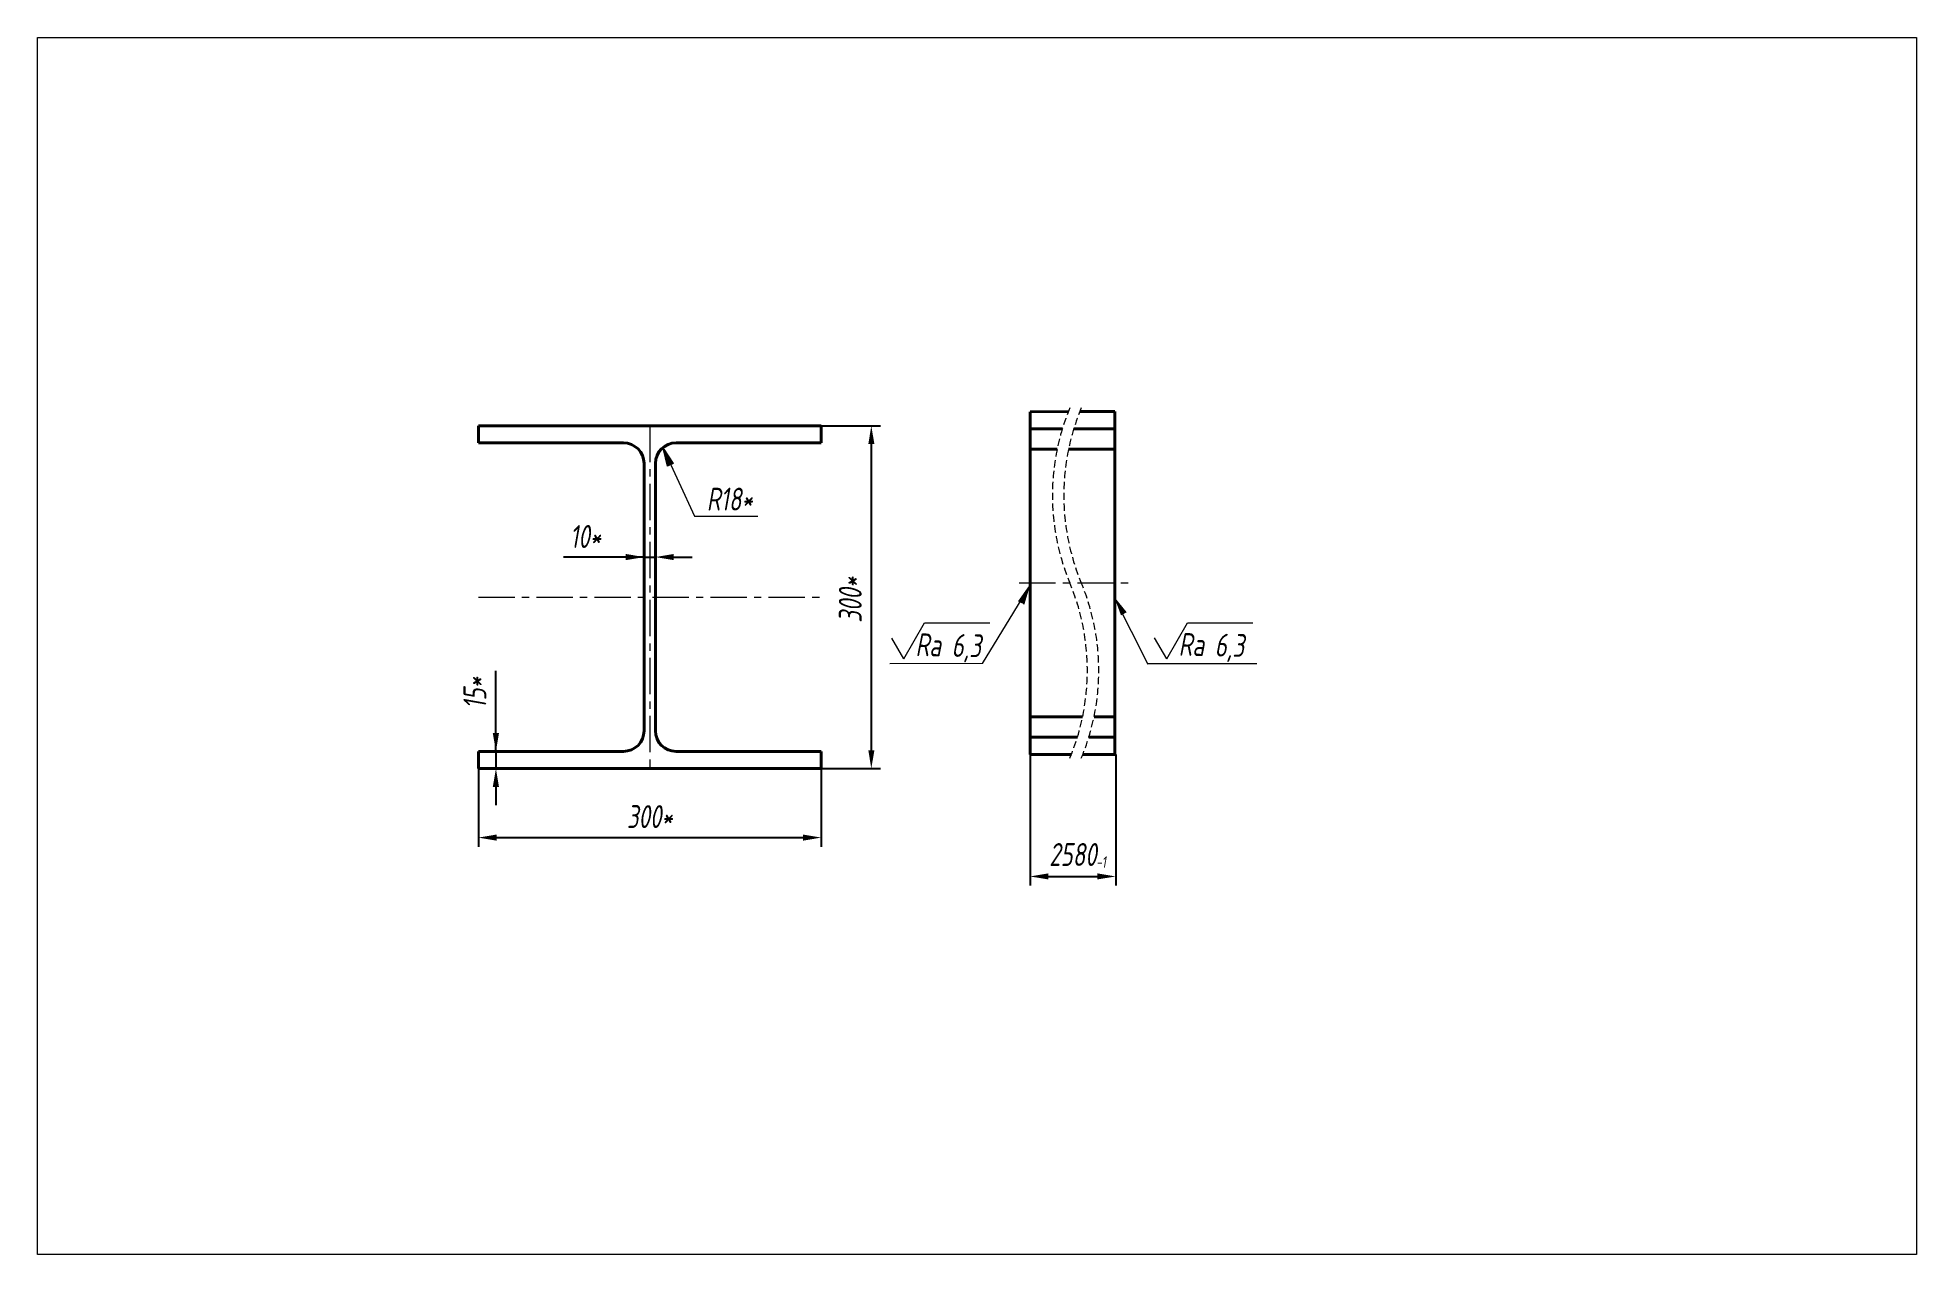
# Model space of a CAD drawing. Header units: millimetres. Extents: x 2336 to 4117, y 14795 to 41339.
# Drawn here: x 2472 to 4117, y 29472 to 30537 of the extents above; entities that cross this region are included whole.
import ezdxf

# ---------------------------------------------------------------- set-up
doc = ezdxf.new("R2010")
doc.units = ezdxf.units.MM
doc.linetypes.add('CENTER', pattern=[50.8, 31.75, -6.35, 6.35, -6.35])
doc.linetypes.add('HIDDEN', pattern=[9.525, 6.35, -3.175])
doc.layers.add('РАЗМЕРЫ', color=7, linetype='Continuous', lineweight=18)
doc.styles.get("Standard").update_dxf_attribs({"font": 'simplex.shx', "width": 0.7, "oblique": 10})
doc.dimstyles.new('Stand2', dxfattribs={"dimtxt": 10, "dimasz": 8, "dimexe": 4, "dimexo": 0, "dimgap": 4, "dimtad": 1, "dimdec": 0, "dimzin": 0, "dimdsep": 46, "dimtxsty": 'Standard', "dimcen": 0, "dimadec": 0, "dimazin": 0, "dimtfac": 1, "dimtdec": 0, "dimtmove": 0, "dimatfit": 3, "dimfxl": 0.18, "dimtolj": 1, "dimtzin": 0, "dimarcsym": 0})
doc.dimstyles.new('Stand4', dxfattribs={"dimtxt": 20, "dimasz": 16, "dimexe": 8, "dimexo": 0, "dimgap": 8, "dimtad": 1, "dimdec": 0, "dimzin": 0, "dimdsep": 46, "dimtxsty": 'Standard', "dimcen": 0, "dimadec": 0, "dimazin": 0, "dimtfac": 1, "dimtdec": 0, "dimtmove": 0, "dimatfit": 3, "dimfxl": 0.18, "dimtolj": 1, "dimtzin": 0, "dimarcsym": 0})

msp = doc.modelspace()

# ---------------------------------------------------------------- blocks, each defined once
blk = doc.blocks.new('*D5239')
at = {"layer": 'DEFPOINTS', "color": 0, "lineweight": 18}
for p in [(3012.8, 30082.2), (3002.8, 30000.3), (3012.8, 30000.3)]:
    blk.add_point(p, dxfattribs=at)
at = {"layer": 'РАЗМЕРЫ', "color": 0, "linetype": 'Continuous', "lineweight": -2}
for p, q in [((3002.8, 30082.2), (2932.4, 30082.2)), ((3002.8, 30082.2), (2932.4, 30082.2)), ((2986.8, 30082.2), (2970.8, 30082.2)), ((3002.8, 30000.3), (3002.8, 30090.2)), ((3002.8, 30082.2), (3012.8, 30082.2)), ((3012.8, 30000.3), (3012.8, 30090.2)), ((3028.8, 30082.2), (3044.8, 30082.2))]:
    blk.add_line(p, q, dxfattribs=at)
at = {"layer": 'РАЗМЕРЫ', "color": 0, "lineweight": 18}
for points in [[(2986.8, 30079.5), (2986.8, 30084.9), (3002.8, 30082.2)], [(3028.8, 30084.9), (3028.8, 30079.5), (3012.8, 30082.2)]]:
    blk.add_solid(points, dxfattribs=at)
at = {"layer": 'РАЗМЕРЫ', "color": 0, "lineweight": 18, "insert": (2951.6, 30100.2), "char_height": 20, "attachment_point": 5}
blk.add_mtext('\\A1;10*', dxfattribs=at)
blk = doc.blocks.new('*D5240')
at = {"layer": 'DEFPOINTS', "color": 0, "lineweight": 18}
for p in [(2877.7, 29912.1), (2873.1, 29897.1), (2877.7, 29897.1)]:
    blk.add_point(p, dxfattribs=at)
at = {"layer": 'РАЗМЕРЫ', "color": 0, "linetype": 'Continuous', "lineweight": -2}
for p, q in [((2873.1, 29912.1), (2873.1, 29982.5)), ((2873.1, 29912.1), (2873.1, 29982.5)), ((2873.1, 29928.1), (2873.1, 29944.1)), ((2877.7, 29912.1), (2865.1, 29912.1)), ((2873.1, 29912.1), (2873.1, 29897.1)), ((2877.7, 29897.1), (2865.1, 29897.1)), ((2873.1, 29881.1), (2873.1, 29865.1))]:
    blk.add_line(p, q, dxfattribs=at)
at = {"layer": 'РАЗМЕРЫ', "color": 0, "lineweight": 18}
for points in [[(2870.4, 29928.1), (2875.8, 29928.1), (2873.1, 29912.1)], [(2875.8, 29881.1), (2870.4, 29881.1), (2873.1, 29897.1)]]:
    blk.add_solid(points, dxfattribs=at)
at = {"layer": 'РАЗМЕРЫ', "color": 0, "lineweight": 18, "insert": (2854.7, 29963.3), "char_height": 20, "attachment_point": 5, "rotation": 90}
blk.add_mtext('\\A1;15*', dxfattribs=at)
blk = doc.blocks.new('*D5241')
at = {"layer": 'DEFPOINTS', "color": 0, "lineweight": 18}
for p in [(2857.8, 29897.1), (3157.8, 29897.1), (3157.8, 29836.7)]:
    blk.add_point(p, dxfattribs=at)
at = {"layer": 'РАЗМЕРЫ', "color": 0, "linetype": 'Continuous', "lineweight": -2}
for p, q in [((2857.8, 29897.1), (2857.8, 29828.7)), ((3157.8, 29897.1), (3157.8, 29828.7)), ((2873.8, 29836.7), (3141.8, 29836.7))]:
    blk.add_line(p, q, dxfattribs=at)
at = {"layer": 'РАЗМЕРЫ', "color": 0, "lineweight": 18}
for points in [[(2873.8, 29839.4), (2873.8, 29834), (2857.8, 29836.7)], [(3141.8, 29834), (3141.8, 29839.4), (3157.8, 29836.7)]]:
    blk.add_solid(points, dxfattribs=at)
at = {"layer": 'РАЗМЕРЫ', "color": 0, "lineweight": 18, "insert": (3007.8, 29855.1), "char_height": 20, "attachment_point": 5}
blk.add_mtext('\\A1;300*', dxfattribs=at)
blk = doc.blocks.new('*D5242')
at = {"layer": 'DEFPOINTS', "color": 0, "lineweight": 18}
for p in [(3157.8, 30197.1), (3157.8, 29897.1), (3201.7, 29897.1)]:
    blk.add_point(p, dxfattribs=at)
at = {"layer": 'РАЗМЕРЫ', "color": 0, "linetype": 'Continuous', "lineweight": -2}
for p, q in [((3157.8, 30197.1), (3209.7, 30197.1)), ((3201.7, 30181.1), (3201.7, 29913.1)), ((3157.8, 29897.1), (3209.7, 29897.1))]:
    blk.add_line(p, q, dxfattribs=at)
at = {"layer": 'РАЗМЕРЫ', "color": 0, "lineweight": 18}
for points in [[(3204.4, 30181.1), (3199.1, 30181.1), (3201.7, 30197.1)], [(3199.1, 29913.1), (3204.4, 29913.1), (3201.7, 29897.1)]]:
    blk.add_solid(points, dxfattribs=at)
at = {"layer": 'РАЗМЕРЫ', "color": 0, "lineweight": 18, "insert": (3183.3, 30044.8), "char_height": 20, "attachment_point": 5, "rotation": 90}
blk.add_mtext('\\A1;300*', dxfattribs=at)
blk = doc.blocks.new('*D5243')
at = {"layer": 'DEFPOINTS', "color": 0, "lineweight": 18}
for p in [(3340.7, 29909.5), (3415.6, 29909.5), (3415.6, 29802.7)]:
    blk.add_point(p, dxfattribs=at)
at = {"layer": 'РАЗМЕРЫ', "color": 0, "linetype": 'Continuous', "lineweight": -2}
for p, q in [((3340.7, 29909.5), (3340.7, 29794.7)), ((3415.6, 29909.5), (3415.6, 29794.7)), ((3356.7, 29802.7), (3399.6, 29802.7))]:
    blk.add_line(p, q, dxfattribs=at)
at = {"layer": 'РАЗМЕРЫ', "color": 0, "lineweight": 18}
for points in [[(3356.7, 29805.4), (3356.7, 29800.1), (3340.7, 29802.7)], [(3399.6, 29800.1), (3399.6, 29805.4), (3415.6, 29802.7)]]:
    blk.add_solid(points, dxfattribs=at)
at = {"layer": 'РАЗМЕРЫ', "color": 0, "lineweight": 18, "insert": (3378.2, 29821.9), "char_height": 20, "attachment_point": 5}
blk.add_mtext('\\A1;2580', dxfattribs=at)
blk = doc.blocks.new('*D5244')
at = {"layer": 'DEFPOINTS', "color": 0, "lineweight": 18}
for p in [(3354.8, 30119.8), (3744.8, 30119.8), (3744.8, 29806.3)]:
    blk.add_point(p, dxfattribs=at)
at = {"layer": 'РАЗМЕРЫ', "color": 0, "lineweight": 18, "insert": (3402.8, 29815.3), "char_height": 10, "attachment_point": 5}
blk.add_mtext('\\A1;-1', dxfattribs=at)
blk = doc.blocks.new('_NONE')
blk = doc.blocks.new('*D5245')
at = {"layer": 'РАЗМЕРЫ', "color": 0, "insert": (3504.1, 30002.9), "char_height": 20, "attachment_point": 5, "rotation": 358.9105}
blk.add_mtext('\\A1; Ra 6,3  \\S;', dxfattribs=at)
blk = doc.blocks.new('*D5246')
at = {"layer": 'DEFPOINTS', "color": 0, "lineweight": 18}
for p in [(3272.8, 30114.9), (2882.8, 29762.1), (3272.8, 29762.1)]:
    blk.add_point(p, dxfattribs=at)
at = {"layer": 'РАЗМЕРЫ', "color": 0, "lineweight": 18, "insert": (3077.8, 30132.9), "char_height": 20, "attachment_point": 5}
blk.add_mtext('\\A1;R18*', dxfattribs=at)
blk = doc.blocks.new('*D5247')
at = {"layer": 'РАЗМЕРЫ', "color": 0, "insert": (3273.8, 30002.6), "char_height": 20, "attachment_point": 5, "rotation": 358.9105}
blk.add_mtext('\\A1; Ra 6,3  \\S;', dxfattribs=at)

# ---------------------------------------------------------------- dimensions: what is measured, and where the dimension line sits
at = {"layer": 'РАЗМЕРЫ', "linetype": 'Continuous', "lineweight": 18}
for base, p1, p2, angle, text, picture, middle in [((3201.72, 29897.12), (3157.78, 30197.12), (3157.78, 29897.12), 90, '300*', '*D5242', (3201.72, 30044.81)), ((3012.78, 30082.21), (3002.78, 30000.26), (3012.78, 30000.26), 180, '10*', '*D5239', (2951.58, 30082.21)), ((2873.09, 29897.12), (2877.72, 29912.12), (2877.72, 29897.12), 90, '15*', '*D5240', (2873.09, 29963.32))]:
    dim = msp.add_linear_dim(base=base, p1=p1, p2=p2, angle=angle, text=text, dimstyle='Stand4', dxfattribs=at)
    dim.commit()
    dim.dimension.update_dxf_attribs({"geometry": picture, "text_midpoint": middle, "dimtype": 160})
at = {"layer": 'РАЗМЕРЫ', "color": 0, "linetype": 'Continuous', "lineweight": 18}
for base, p1, p2, text, dimstyle, override, picture, middle in [((3272.75, 30114.9), (2882.75, 29762.07), (3272.75, 29762.07), 'R18*', 'Stand4', {"dimblk1": 'NONE', "dimblk2": 'NONE', "dimsah": 1, "dimse1": 1, "dimse2": 1, "dimsd1": 1, "dimsd2": 1}, '*D5246', (3077.75, 30114.9)), ((3744.82, 29806.33), (3354.82, 30119.76), (3744.82, 30119.76), '-1', 'Stand2', {"dimzin": 12, "dimblk1": 'NONE', "dimblk2": 'NONE', "dimsah": 1, "dimse1": 1, "dimse2": 1, "dimsd1": 1, "dimsd2": 1, "dimtofl": 0}, '*D5244', (3402.82, 29806.33))]:
    dim = msp.add_linear_dim(base=base, p1=p1, p2=p2, text=text, dimstyle=dimstyle, override=override, dxfattribs=at)
    dim.commit()
    dim.dimension.update_dxf_attribs({"geometry": picture, "text_midpoint": middle, "dimtype": 160})
at = {"layer": 'РАЗМЕРЫ'}
for p1, p2, picture, middle in [((3095.02, 29985.41), (3139.01, 29984.58), '*D5247', (3273.44, 29982.02)), ((3325.24, 29985.68), (3369.23, 29984.84), '*D5245', (3503.66, 29982.28))]:
    dim = msp.add_diameter_dim_2p(p1=p1, p2=p2, text=' Ra 6,3  \\S;', dimstyle='Stand4', override={"dimse1": 1, "dimsd1": 1, "dimsd2": 1}, dxfattribs=at)
    dim.commit()
    dim.dimension.update_dxf_attribs({"geometry": picture, "text_midpoint": middle, "dimtype": 163})
at = {"layer": 'РАЗМЕРЫ', "linetype": 'Continuous', "lineweight": 18}
for base, p1, p2, text, picture, middle in [((3415.64, 29802.74), (3340.72, 29909.52), (3415.64, 29909.52), '2580', '*D5243', (3378.18, 29821.93)), ((3157.78, 29836.7), (2857.78, 29897.12), (3157.78, 29897.12), '300*', '*D5241', (3007.78, 29855.12))]:
    dim = msp.add_linear_dim(base=base, p1=p1, p2=p2, text=text, dimstyle='Stand4', dxfattribs=at)
    dim.commit()
    dim.dimension.update_dxf_attribs({"geometry": picture, "text_midpoint": middle})

# ---------------------------------------------------------------- hatches: boundary and pattern name
at = {"layer": 'РАЗМЕРЫ', "linetype": 'Continuous', "lineweight": 18}
h = msp.add_hatch(color=256, dxfattribs=at)
h.dxf.hatch_style = 1
h.paths.add_polyline_path([(3024.77, 30166.06), (3026.14, 30163.09), (3028.22, 30163.99), (3026.88, 30166.06)])
h.paths.add_polyline_path([(3024.77, 30166.06), (3022.29, 30166.06), (3023.32, 30161.88), (3026.14, 30163.09)])
h.paths.add_polyline_path([(3024.77, 30166.06), (3026.88, 30166.06), (3021.73, 30174.06), (3021.08, 30174.06)])
h.paths.add_polyline_path([(3024.77, 30166.06), (3021.08, 30174.06), (3020.31, 30174.06), (3022.29, 30166.06)])
h.paths.add_polyline_path([(3021.08, 30174.06), (3019.44, 30177.62), (3020.31, 30174.06)])
h.paths.add_polyline_path([(3021.73, 30174.06), (3019.44, 30177.62), (3021.08, 30174.06)])
h = msp.add_hatch(color=256, dxfattribs=at)
h.dxf.hatch_style = 1
h.paths.add_polyline_path([(3334.01, 30045.21), (3332.52, 30042.3), (3330.48, 30043.27), (3331.9, 30045.29)])
h.paths.add_polyline_path([(3334.01, 30045.21), (3336.49, 30045.1), (3335.29, 30040.97), (3332.52, 30042.3)])
h.paths.add_polyline_path([(3334.01, 30045.21), (3331.9, 30045.29), (3337.37, 30053.08), (3338.02, 30053.05)])
h.paths.add_polyline_path([(3334.01, 30045.21), (3338.02, 30053.05), (3338.79, 30053.02), (3336.49, 30045.1)])
h.paths.add_polyline_path([(3338.02, 30053.05), (3339.81, 30056.54), (3338.79, 30053.02)])
h.paths.add_polyline_path([(3337.37, 30053.08), (3339.81, 30056.54), (3338.02, 30053.05)])
h = msp.add_hatch(color=256, dxfattribs=at)
h.dxf.hatch_style = 1
h.paths.add_polyline_path([(3420.71, 30035.12), (3422.26, 30032.24), (3420.29, 30031.12), (3419.44, 30033.43)])
h.paths.add_polyline_path([(3420.71, 30035.12), (3422.2, 30037.1), (3424.93, 30033.76), (3422.26, 30032.24)])
h.paths.add_polyline_path([(3420.71, 30035.12), (3419.44, 30033.43), (3416.14, 30042.36), (3416.53, 30042.88)])
h.paths.add_polyline_path([(3420.71, 30035.12), (3416.53, 30042.88), (3416.99, 30043.49), (3422.2, 30037.1)])
h.paths.add_polyline_path([(3416.53, 30042.88), (3414.67, 30046.33), (3416.99, 30043.49)])
h.paths.add_polyline_path([(3416.14, 30042.36), (3414.67, 30046.33), (3416.53, 30042.88)])

# ---------------------------------------------------------------- linework, layer by layer
at = {"color": 7, "linetype": 'Continuous', "lineweight": 40}
for p, q in [((3157.78, 30197.12), (2857.78, 30197.12)), ((2857.78, 30197.12), (2857.78, 30182.12)), ((3157.78, 30182.12), (3157.78, 30197.12)), ((3374.23, 30209.52), (3340.72, 30209.41)), ((3340.72, 30209.41), (3340.72, 29909.41)), ((3414.95, 30209.52), (3384.23, 30209.52)), ((3414.95, 30209.52), (3414.95, 29909.52)), ((2857.78, 30182.12), (2984.78, 30182.12)), ((3030.78, 30182.12), (3157.78, 30182.12)), ((3368.96, 30194.52), (3340.72, 30194.52)), ((3414.95, 30194.52), (3378.96, 30194.52)), ((3002.78, 30164.12), (3002.78, 29930.12)), ((3012.78, 29930.12), (3012.78, 30164.12)), ((3364.35, 30176.52), (3340.72, 30176.52)), ((3414.95, 30176.52), (3374.35, 30176.52)), ((3340.72, 29942.52), (3386.7, 29942.52)), ((3396.7, 29942.52), (3414.95, 29942.52)), ((3382.08, 29924.52), (3340.72, 29924.52)), ((3414.95, 29924.52), (3392.08, 29924.52)), ((2984.78, 29912.12), (2857.78, 29912.12)), ((2857.78, 29912.12), (2857.78, 29897.12)), ((3157.78, 29912.12), (3030.78, 29912.12)), ((3157.78, 29897.12), (3157.78, 29912.12)), ((3376.81, 29909.52), (3340.72, 29909.52)), ((3415.64, 29909.52), (3386.81, 29909.52)), ((2857.78, 29897.12), (3157.78, 29897.12))]:
    msp.add_line(p, q, dxfattribs=at)
at = {"color": 7, "linetype": 'HIDDEN', "lineweight": 18}
for centre, start, end in [((3559.33, 30136.11), 157.38014, 202.61986), ((3569.33, 30136.11), 157.38014, 202.61986), ((3191.71, 29982.93), 337.38014, 22.61986), ((3201.71, 29982.93), 337.38014, 22.61986)]:
    msp.add_arc(centre, 199.13, start, end, dxfattribs=at)
at = {"color": 7, "linetype": 'Continuous', "lineweight": 40}
for centre, start, end in [((2984.78, 30164.12), 0, 90), ((3030.78, 30164.12), 90, 180), ((2984.78, 29930.12), 270, 0), ((3030.78, 29930.12), 180, 270)]:
    msp.add_arc(centre, 18, start, end, dxfattribs=at)
at = {"layer": 'РАЗМЕРЫ', "linetype": 'CENTER', "lineweight": 18}
for p, q in [((3007.78, 30197.12), (3007.78, 29897.12)), ((3331.26, 30059.52), (3430.21, 30059.52)), ((2857.78, 30047.12), (3157.78, 30047.12))]:
    msp.add_line(p, q, dxfattribs=at)
at = {"layer": 'РАЗМЕРЫ', "linetype": 'Continuous', "lineweight": 18}
for p, q in [((3019.44, 30177.62), (3028.22, 30163.99)), ((3023.32, 30161.88), (3019.44, 30177.62)), ((3019.57, 30177.37), (3047.01, 30118.04)), ((3028.22, 30163.99), (3023.32, 30161.88)), ((3046.83, 30118.08), (3102.46, 30118.08)), ((3339.75, 30056.46), (3298.84, 29989.2)), ((3339.81, 30056.54), (3330.48, 30043.27)), ((3335.29, 30040.97), (3339.81, 30056.54)), ((3424.93, 30033.76), (3414.67, 30046.33)), ((3414.71, 30046.23), (3443.86, 29988.53)), ((3299.12, 29989.07), (3217.89, 29988.73)), ((3443.45, 29989.04), (3539.24, 29989.04))]:
    msp.add_line(p, q, dxfattribs=at)
at = {"layer": 'РАЗМЕРЫ', "color": 0, "lineweight": 18}
for p, q in [((3230.09, 29993.01), (3248.35, 30024.53)), ((3248.35, 30024.53), (3305.52, 30024.53)), ((3460.27, 29993.09), (3478.57, 30024.79)), ((3478.57, 30024.79), (3535.74, 30024.79)), ((3230.09, 29993.01), (3219.53, 30011.3)), ((3460.27, 29993.09), (3449.71, 30011.38))]:
    msp.add_line(p, q, dxfattribs=at)
msp.add_lwpolyline([(2471.91, 30536.8), (4116.53, 30536.8), (4116.53, 29471.94), (2471.91, 29471.94)], close=True, dxfattribs=at)

msp.set_redraw_order([(e.dxf.handle, doc.entitydb.next_handle()) for e in msp.query("TEXT MTEXT ATTDEF DIMENSION ARC_DIMENSION")])  # texts and dimensions are drawn at this point

doc.saveas('drawing.dxf')
